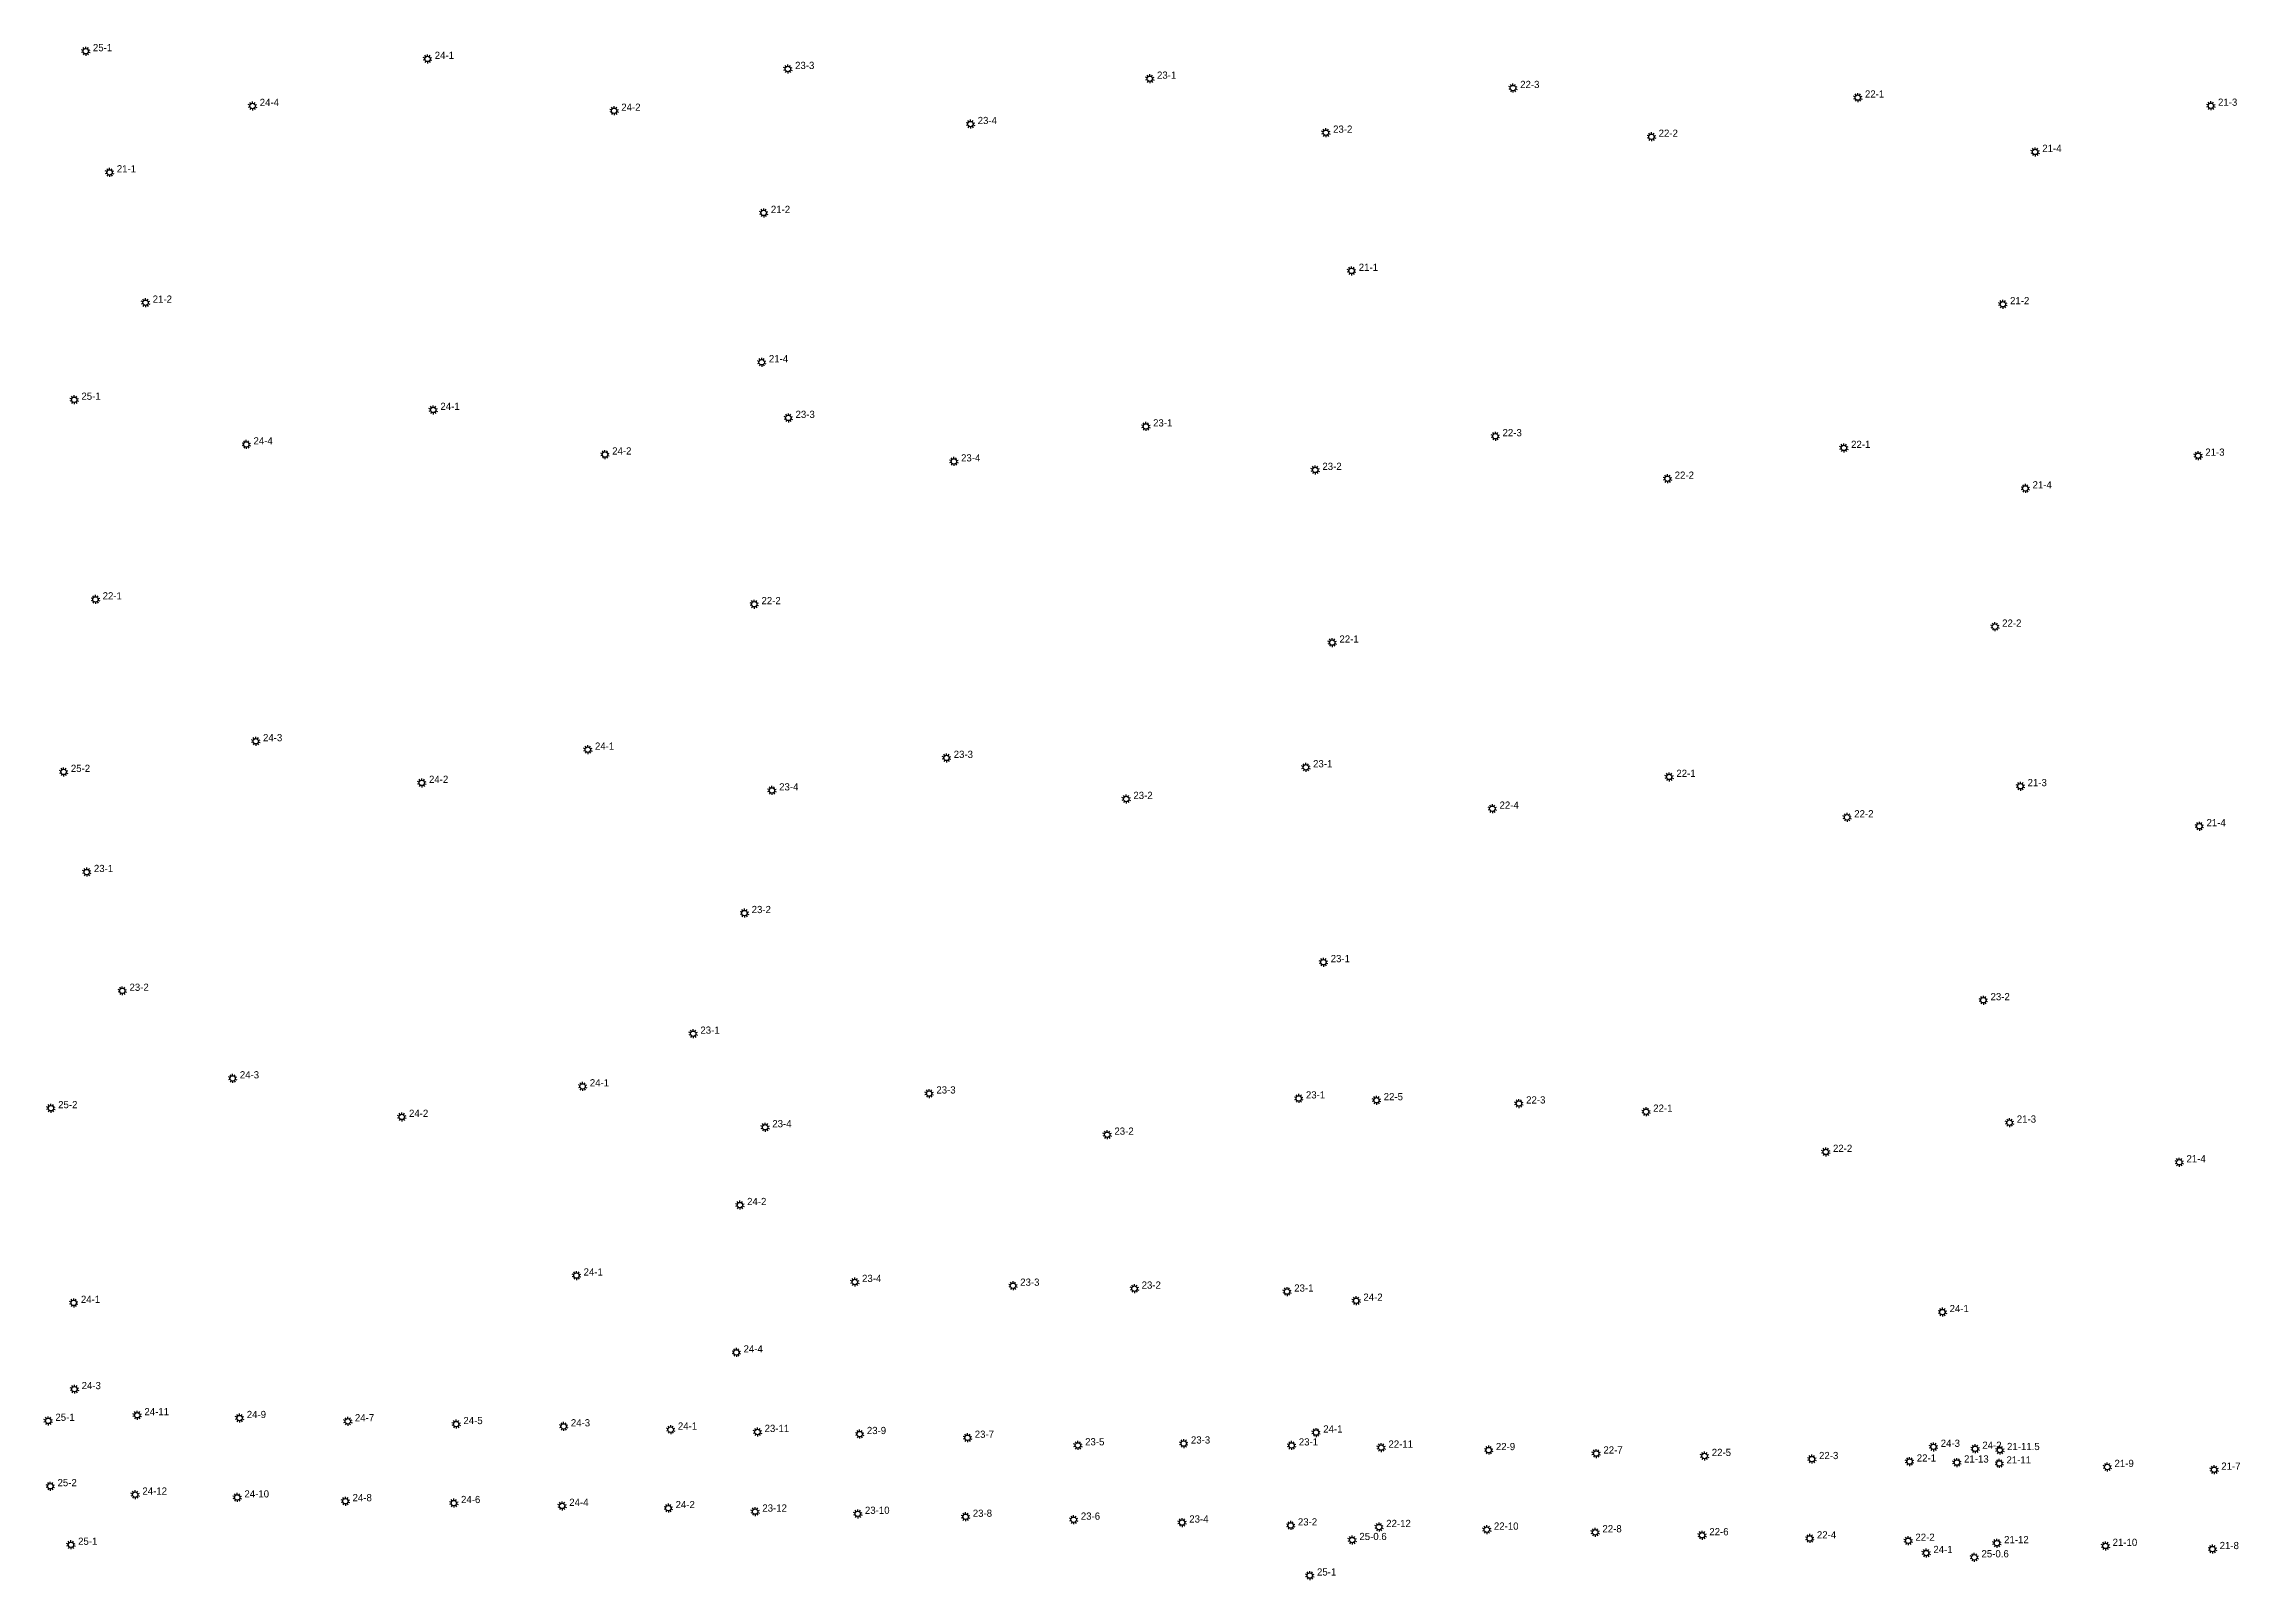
# Model space of a CAD drawing. Extents: x 486468 to 494393, y 5455952 to 5461583.
# Drawn here: x 488171 to 488781, y 5456779 to 5457206 of the extents above; entities that cross this region are included whole.
import ezdxf

# ---------------------------------------------------------------- set-up
doc = ezdxf.new("R2010")
doc.units = 0
doc.layers.add('Level 0', color=7, linetype='Continuous')
doc.layers.add('StreetLightingPoles', color=7, linetype='Continuous')

msp = doc.modelspace()

# ---------------------------------------------------------------- texts
at = {"layer": 'StreetLightingPoles'}
for s, p in [('25-1', (488184.812, 5457203.938)), ('24-1', (488279.797, 5457201.805)), ('23-3', (488379.928, 5457199)), ('23-1', (488480.495, 5457196.301)), ('22-3', (488581.414, 5457193.715)), ('24-4', (488231.161, 5457188.718)), ('24-2', (488331.627, 5457187.39)), ('22-1', (488677.218, 5457191.056)), ('21-3', (488775.325, 5457188.784)), ('23-4', (488430.662, 5457183.7)), ('23-2', (488529.428, 5457181.301)), ('22-2', (488619.885, 5457180.164)), ('21-4', (488726.497, 5457175.958)), ('21-1', (488191.448, 5457170.276)), ('21-2', (488373.204, 5457159.011)), ('21-1', (488536.553, 5457142.913)), ('21-2', (488201.429, 5457134.076)), ('21-2', (488717.534, 5457133.646)), ('21-4', (488372.647, 5457117.52)), ('25-1', (488181.616, 5457107.107)), ('24-1', (488281.371, 5457104.285)), ('23-3', (488380.055, 5457102.058)), ('23-1', (488479.407, 5457099.695)), ('22-3', (488576.517, 5457096.97)), ('24-4', (488229.431, 5457094.698)), ('24-2', (488329.1, 5457091.893)), ('23-4', (488426.051, 5457089.975)), ('22-1', (488673.363, 5457093.725)), ('21-3', (488771.786, 5457091.561)), ('23-2', (488526.454, 5457087.612)), ('22-2', (488624.35, 5457085.167)), ('21-4', (488723.789, 5457082.479)), ('22-1', (488187.515, 5457051.637)), ('22-2', (488370.588, 5457050.312)), ('22-2', (488715.346, 5457044.063)), ('22-1', (488531.19, 5457039.64)), ('24-3', (488232.077, 5457012.238)), ('24-1', (488324.32, 5457009.892)), ('25-2', (488178.683, 5457003.713)), ('23-3', (488424.002, 5457007.604)), ('23-1', (488523.865, 5457004.991)), ('24-2', (488278.199, 5457000.673)), ('23-4', (488375.497, 5456998.574)), ('22-1', (488624.811, 5457002.32)), ('21-3', (488722.406, 5456999.754)), ('23-2', (488473.934, 5456996.198)), ('22-4', (488575.677, 5456993.494)), ('22-2', (488674.239, 5456991.093)), ('21-4', (488772.131, 5456988.633)), ('23-1', (488185.087, 5456975.896)), ('23-2', (488367.854, 5456964.492)), ('23-1', (488528.751, 5456950.855)), ('23-2', (488194.976, 5456942.897)), ('23-2', (488712.116, 5456940.286)), ('23-1', (488353.622, 5456930.983)), ('24-3', (488225.635, 5456918.57)), ('24-1', (488322.888, 5456916.351)), ('23-3', (488419.184, 5456914.37)), ('23-1', (488521.872, 5456912.992)), ('22-5', (488543.485, 5456912.498)), ('25-2', (488175.148, 5456910.286)), ('24-2', (488272.645, 5456907.868)), ('22-3', (488583.067, 5456911.594)), ('22-1', (488618.377, 5456909.306)), ('21-3', (488719.411, 5456906.273)), ('23-4', (488373.601, 5456904.984)), ('23-2', (488468.661, 5456902.924)), ('22-2', (488668.33, 5456898.145)), ('21-4', (488766.562, 5456895.262)), ('24-2', (488366.594, 5456883.372)), ('24-1', (488321.166, 5456863.793)), ('23-4', (488398.532, 5456862.005)), ('23-3', (488442.481, 5456860.962)), ('23-2', (488476.224, 5456860.151)), ('23-1', (488518.626, 5456859.335)), ('24-1', (488181.473, 5456856.204)), ('24-2', (488537.838, 5456856.791)), ('24-1', (488700.734, 5456853.631)), ('24-4', (488365.607, 5456842.424)), ('24-3', (488181.678, 5456832.231)), ('25-1', (488174.386, 5456823.426)), ('24-11', (488199.117, 5456824.985)), ('24-9', (488227.564, 5456824.206)), ('24-7', (488257.616, 5456823.297)), ('24-5', (488287.752, 5456822.518)), ('24-3', (488317.615, 5456821.89)), ('24-1', (488347.361, 5456820.982)), ('23-11', (488371.462, 5456820.331)), ('23-9', (488399.868, 5456819.753)), ('23-7', (488429.851, 5456818.724)), ('23-5', (488460.52, 5456816.614)), ('23-3', (488489.916, 5456817.128)), ('23-1', (488519.898, 5456816.586)), ('24-1', (488526.684, 5456820.181)), ('22-11', (488544.812, 5456815.991)), ('22-9', (488574.662, 5456815.293)), ('22-7', (488604.542, 5456814.344)), ('24-3', (488698.264, 5456816.208)), ('24-2', (488709.831, 5456815.661)), ('21-11.5', (488716.698, 5456815.307)), ('22-5', (488634.646, 5456813.66)), ('22-3', (488664.46, 5456812.799)), ('22-1', (488691.619, 5456812.123)), ('21-13', (488704.751, 5456811.85)), ('21-11', (488716.546, 5456811.587)), ('21-9', (488746.56, 5456810.609)), ('21-7', (488776.234, 5456809.849)), ('25-2', (488174.976, 5456805.269)), ('24-12', (488198.555, 5456802.921)), ('24-10', (488226.915, 5456802.137)), ('24-8', (488256.967, 5456801.098)), ('24-6', (488287.103, 5456800.579)), ('24-4', (488317.178, 5456799.791)), ('24-2', (488346.712, 5456799.172)), ('23-12', (488370.827, 5456798.208)), ('23-10', (488399.34, 5456797.595)), ('23-8', (488429.305, 5456796.769)), ('23-6', (488459.33, 5456795.965)), ('23-4', (488489.459, 5456795.168)), ('23-2', (488519.641, 5456794.363)), ('25-0.6', (488536.735, 5456790.312)), ('22-12', (488544.187, 5456793.925)), ('22-10', (488574.118, 5456793.194)), ('22-8', (488604.269, 5456792.46)), ('22-6', (488633.97, 5456791.637)), ('22-4', (488663.865, 5456790.758)), ('22-2', (488691.232, 5456790.1)), ('25-1', (488180.698, 5456788.984)), ('24-1', (488696.222, 5456786.696)), ('25-0.6', (488709.605, 5456785.511)), ('21-12', (488715.88, 5456789.434)), ('21-10', (488746.038, 5456788.674)), ('21-8', (488775.778, 5456787.797)), ('25-1', (488524.952, 5456780.444))]:
    msp.add_text(s, height=2, dxfattribs=at).set_placement(p)

# ---------------------------------------------------------------- blocks, each defined once
blk = doc.blocks.new('Light')
at = {"layer": 'Level 0'}
for p, q in [((-0.71, 0.23), (-1.19, 0.39)), ((-0.44, 0.61), (-0.73, 1.01)), ((0, 0.75), (0, 1.25)), ((0.44, 0.61), (0.73, 1.01)), ((0.71, 0.23), (1.19, 0.39)), ((-0.71, -0.23), (-1.19, -0.39)), ((-0.44, -0.61), (-0.73, -1.01)), ((0, -0.75), (0, -1.25)), ((0.44, -0.61), (0.73, -1.01)), ((0.71, -0.23), (1.19, -0.39))]:
    blk.add_line(p, q, dxfattribs=at)
blk.add_circle((0, 0), 0.75, dxfattribs=at)

# ---------------------------------------------------------------- block references
at = {"layer": 'StreetLightingPoles'}
for p in [(488182.812, 5457203.938), (488277.797, 5457201.805), (488377.928, 5457199), (488478.495, 5457196.301), (488579.414, 5457193.715), (488229.161, 5457188.718), (488329.627, 5457187.39), (488675.218, 5457191.056), (488773.325, 5457188.784), (488428.662, 5457183.7), (488527.428, 5457181.301), (488617.885, 5457180.164), (488724.497, 5457175.958), (488189.448, 5457170.276), (488371.204, 5457159.011), (488534.553, 5457142.913), (488199.429, 5457134.076), (488715.534, 5457133.646), (488370.647, 5457117.52), (488179.616, 5457107.107), (488279.371, 5457104.285), (488378.055, 5457102.058), (488477.407, 5457099.695), (488574.517, 5457096.97), (488227.431, 5457094.698), (488327.1, 5457091.893), (488424.051, 5457089.975), (488671.363, 5457093.725), (488769.786, 5457091.561), (488524.454, 5457087.612), (488622.35, 5457085.167), (488721.789, 5457082.479), (488185.515, 5457051.637), (488368.588, 5457050.312), (488713.346, 5457044.063), (488529.19, 5457039.64), (488230.077, 5457012.238), (488322.32, 5457009.892), (488422.002, 5457007.604), (488521.865, 5457004.991), (488176.683, 5457003.713), (488276.199, 5457000.673), (488373.497, 5456998.574), (488622.811, 5457002.32), (488720.406, 5456999.754), (488471.934, 5456996.198), (488573.677, 5456993.494), (488672.239, 5456991.093), (488770.131, 5456988.633), (488183.087, 5456975.896), (488365.854, 5456964.492), (488526.751, 5456950.855), (488192.976, 5456942.897), (488710.116, 5456940.286), (488351.622, 5456930.983), (488223.635, 5456918.57), (488320.888, 5456916.351), (488417.184, 5456914.37), (488519.872, 5456912.992), (488173.148, 5456910.286), (488270.645, 5456907.868), (488541.485, 5456912.498), (488581.067, 5456911.594), (488616.377, 5456909.306), (488371.601, 5456904.984), (488466.661, 5456902.924), (488717.411, 5456906.273), (488666.33, 5456898.145), (488764.562, 5456895.262), (488364.594, 5456883.372), (488319.166, 5456863.793), (488396.532, 5456862.005), (488440.481, 5456860.962), (488474.224, 5456860.151), (488516.626, 5456859.335), (488179.473, 5456856.204), (488535.838, 5456856.791), (488698.734, 5456853.631), (488363.607, 5456842.424), (488179.678, 5456832.231), (488172.386, 5456823.426), (488197.117, 5456824.985), (488225.564, 5456824.206), (488255.616, 5456823.297), (488285.752, 5456822.518), (488315.615, 5456821.89), (488345.361, 5456820.982), (488369.462, 5456820.331), (488397.868, 5456819.753), (488427.851, 5456818.724), (488458.52, 5456816.614), (488487.916, 5456817.128), (488517.898, 5456816.586), (488524.684, 5456820.181), (488542.812, 5456815.991), (488572.662, 5456815.293), (488696.264, 5456816.208), (488707.831, 5456815.661), (488714.698, 5456815.307), (488602.542, 5456814.344), (488632.646, 5456813.66), (488662.46, 5456812.799), (488689.619, 5456812.123), (488702.751, 5456811.85), (488714.546, 5456811.587), (488744.56, 5456810.609), (488774.234, 5456809.849), (488172.976, 5456805.269), (488196.555, 5456802.921), (488224.915, 5456802.137), (488254.967, 5456801.098), (488285.103, 5456800.579), (488315.178, 5456799.791), (488344.712, 5456799.172), (488368.827, 5456798.208), (488397.34, 5456797.595), (488427.305, 5456796.769), (488457.33, 5456795.965), (488487.459, 5456795.168), (488517.641, 5456794.363), (488542.187, 5456793.925), (488572.118, 5456793.194), (488602.269, 5456792.46), (488631.97, 5456791.637), (488661.865, 5456790.758), (488178.698, 5456788.984), (488534.735, 5456790.312), (488689.232, 5456790.1), (488694.222, 5456786.696), (488707.605, 5456785.511), (488713.88, 5456789.434), (488744.038, 5456788.674), (488773.778, 5456787.797), (488522.952, 5456780.444)]:
    msp.add_blockref('Light', p, dxfattribs=at)

msp.set_redraw_order([(e.dxf.handle, doc.entitydb.next_handle()) for e in msp.query("TEXT MTEXT ATTDEF DIMENSION ARC_DIMENSION")])  # texts and dimensions are drawn at this point

doc.saveas('drawing.dxf')
